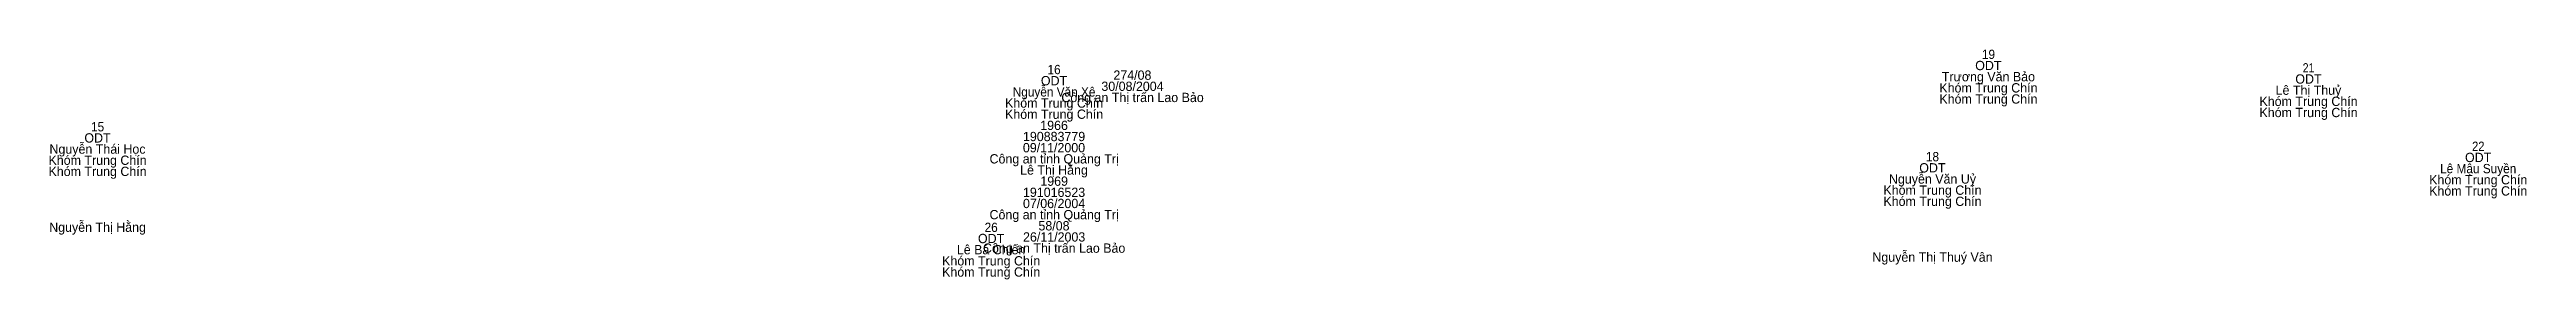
# Model space of a CAD drawing. Header units: metres. Extents: x 536461 to 537503, y 1836996 to 1837501.
# Drawn here: x 537299.4 to 537459.2, y 1837433.9 to 1837448.7 of the extents above; entities that cross this region are included whole.
import ezdxf
from ezdxf.enums import TextEntityAlignment as Align

# ---------------------------------------------------------------- set-up
doc = ezdxf.new("R2010")
doc.units = ezdxf.units.M
doc.header["$LTSCALE"] = 0.24
doc.layers.add('1', color=7, linetype='Continuous')

msp = doc.modelspace()

# ---------------------------------------------------------------- texts
at = {"layer": '1'}
for s, width, p in [('16', 0.95, (537364.21, 1837447.14)), ('19', 0.95, (537424.515, 1837448.12)), ('21', 0.85, (537445.17, 1837447.25)), ('Nguyễn Văn Xê', 0.95, (537364.21, 1837445.7)), ('15', 0.95, (537302.48, 1837443.45)), ('22', 0.9, (537456.125, 1837442.19)), ('18', 0.95, (537420.9, 1837441.52)), ('Lê Mậu Suyền', 0.95, (537456.12, 1837440.75)), ('26', 0.95, (537360.15, 1837436.96))]:
    msp.add_text(s, height=0.6, dxfattribs=dict(at, width=width)).set_placement(p, align=Align.CENTER)
for s, p in [('274/08', (537369.265, 1837446.78)), ('Trương Văn Bảo', (537424.51, 1837446.68)), ('ODT', (537424.505, 1837447.4)), ('ODT', (537445.165, 1837446.53)), ('Khóm Trung Chín', (537364.21, 1837444.98)), ('ODT', (537364.205, 1837446.42)), ('Công an Thị trấn Lao Bảo', (537369.275, 1837445.34)), ('30/08/2004', (537369.27, 1837446.06)), ('Khóm Trung Chín', (537424.51, 1837445.96)), ('Khóm Trung Chín', (537424.51, 1837445.24)), ('Khóm Trung Chín', (537445.17, 1837445.09)), ('Lê Thị Thuỷ', (537445.165, 1837445.81)), ('Khóm Trung Chín', (537364.21, 1837444.26)), ('1966', (537364.21, 1837443.54)), ('Khóm Trung Chín', (537445.17, 1837444.37)), ('Nguyễn Thái Học', (537302.475, 1837442.01)), ('ODT', (537302.475, 1837442.73)), ('09/11/2000', (537364.205, 1837442.1)), ('190883779', (537364.21, 1837442.82)), ('Khóm Trung Chín', (537302.48, 1837441.29)), ('Khóm Trung Chín', (537302.48, 1837440.57)), ('Công an tỉnh Quảng Trị', (537364.215, 1837441.38)), ('Lê Thị Hằng', (537364.205, 1837440.66)), ('Nguyễn Văn Uỷ', (537420.9, 1837440.08)), ('ODT', (537420.895, 1837440.8)), ('ODT', (537456.115, 1837441.47)), ('191016523', (537364.21, 1837439.22)), ('1969', (537364.215, 1837439.94)), ('Khóm Trung Chín', (537420.9, 1837439.36)), ('Khóm Trung Chín', (537420.9, 1837438.64)), ('Khóm Trung Chín', (537456.12, 1837440.03)), ('Khóm Trung Chín', (537456.12, 1837439.31)), ('Nguyễn Thị Hằng', (537302.48, 1837436.97)), ('Công an tỉnh Quảng Trị', (537364.215, 1837437.78)), ('07/06/2004', (537364.21, 1837438.5)), ('58/08', (537364.205, 1837437.06)), ('Lê Bá Chiến', (537360.145, 1837435.52)), ('ODT', (537360.145, 1837436.24)), ('Công an Thị trấn Lao Bảo', (537364.215, 1837435.62)), ('26/11/2003', (537364.215, 1837436.34)), ('Khóm Trung Chín', (537360.15, 1837434.8)), ('Khóm Trung Chín', (537360.15, 1837434.08)), ('Nguyễn Thị Thuý Vân', (537420.9, 1837435.04))]:
    msp.add_text(s, height=0.6, dxfattribs=at).set_placement(p, align=Align.CENTER)

doc.saveas('drawing.dxf')
